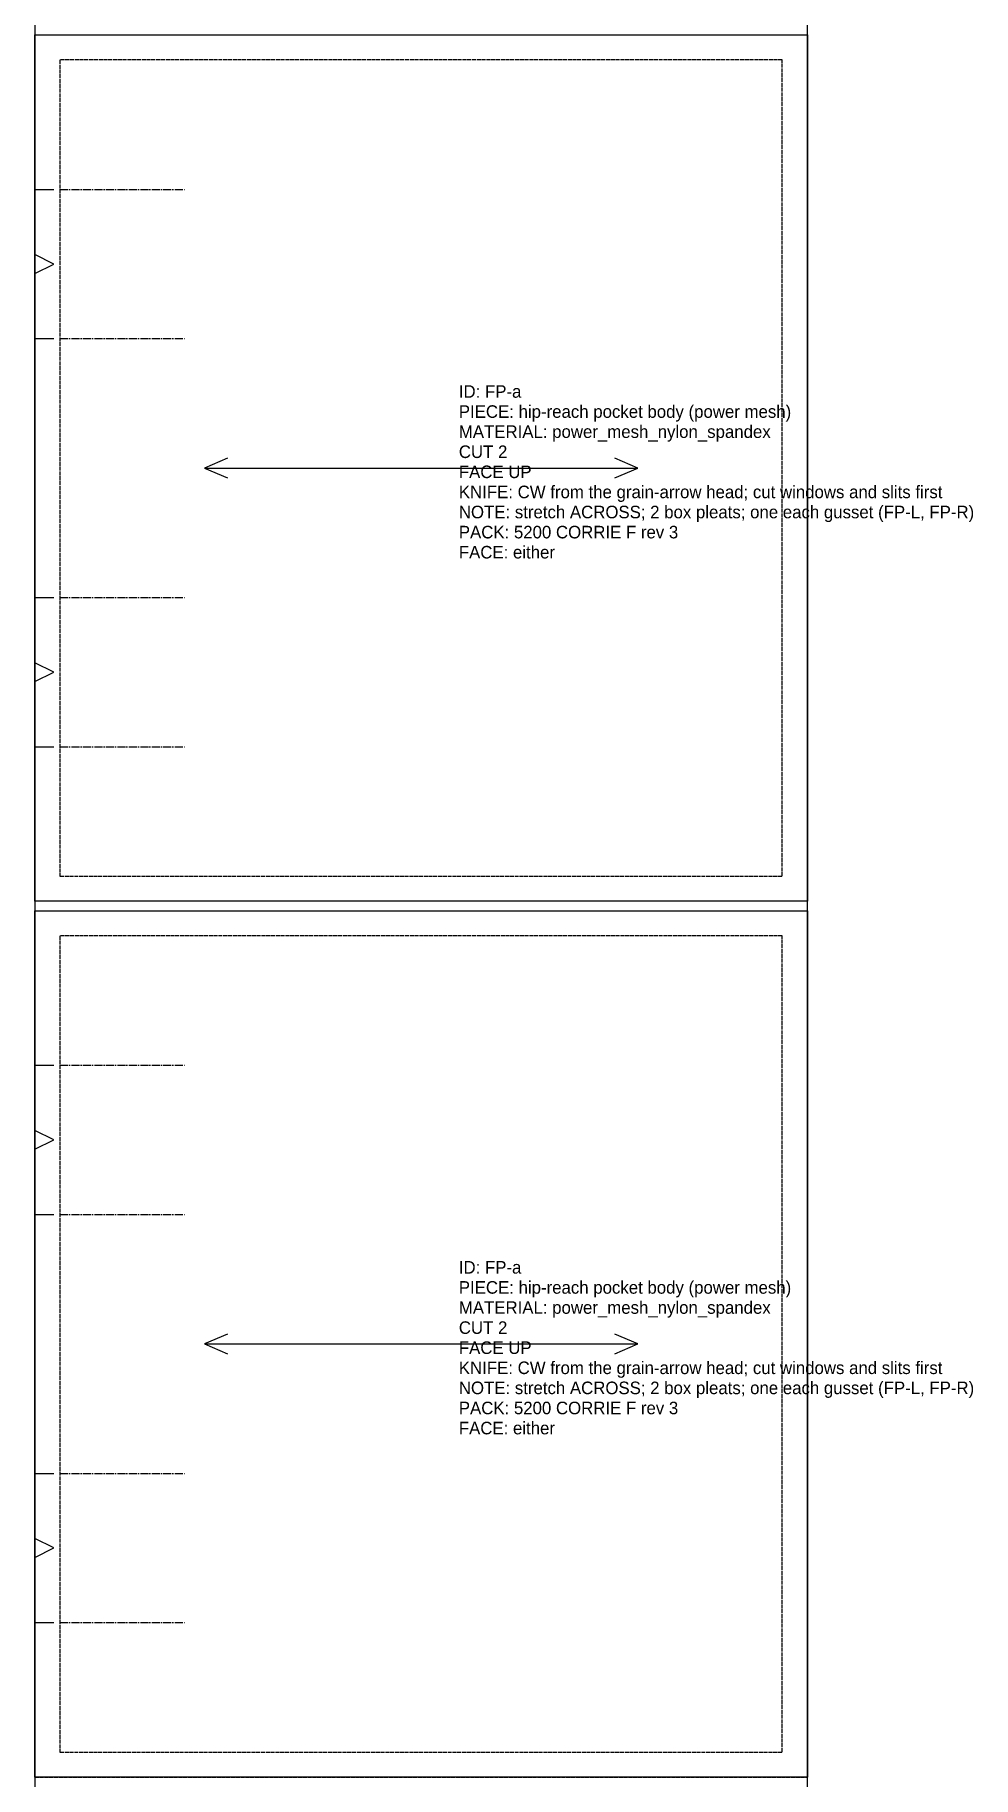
# Model space of a CAD drawing. Header units: millimetres. Extents: x 0 to 946, y -22 to 1500.
# Drawn here: x 0 to 299, y 25 to 580 of the extents above; entities that cross this region are included whole.
import ezdxf

# ---------------------------------------------------------------- set-up
doc = ezdxf.new("R2010")
doc.units = ezdxf.units.MM
doc.linetypes.add('DASHDOT', pattern=[3.556, 2.54, -0.508, 0, -0.508])
doc.linetypes.add('DASHED', pattern=[1.524, 1.27, -0.254])
for name, color, linetype in [('CUT', 7, 'Continuous'), ('GRAIN', 5, 'Continuous'), ('INTERNAL', 6, 'Continuous'), ('NOTCH', 1, 'Continuous'), ('SEW', 3, 'Continuous'), ('TEXT', 2, 'Continuous')]:
    doc.layers.add(name, color=color, linetype=linetype)

msp = doc.modelspace()

# ---------------------------------------------------------------- texts
at = {"layer": 'TEXT'}
for s, p in [('ID: FP-a', (135, 464.4)), ('PIECE: hip-reach pocket body (power mesh)', (135, 458)), ('MATERIAL: power_mesh_nylon_spandex', (135, 451.6)), ('CUT 2', (135, 445.2)), ('FACE UP', (135, 438.8)), ('KNIFE: CW from the grain-arrow head; cut windows and slits first', (135, 432.4)), ('NOTE: stretch ACROSS; 2 box pleats; one each gusset (FP-L, FP-R)', (135, 426)), ('PACK: 5200 CORRIE F rev 3', (135, 419.6)), ('FACE: either', (135, 413.2)), ('ID: FP-a', (135, 185.4)), ('PIECE: hip-reach pocket body (power mesh)', (135, 179)), ('MATERIAL: power_mesh_nylon_spandex', (135, 172.6)), ('CUT 2', (135, 166.2)), ('FACE UP', (135, 159.8)), ('KNIFE: CW from the grain-arrow head; cut windows and slits first', (135, 153.4)), ('NOTE: stretch ACROSS; 2 box pleats; one each gusset (FP-L, FP-R)', (135, 147)), ('PACK: 5200 CORRIE F rev 3', (135, 140.6)), ('FACE: either', (135, 134.2))]:
    msp.add_text(s, height=4, dxfattribs=at).set_placement(p)

# ---------------------------------------------------------------- linework, layer by layer
at = {"layer": 'CUT'}
for points in [[(0, 580), (246, 580), (246, 304), (0, 304)], [(0, 301), (246, 301), (246, 25), (0, 25)]]:
    msp.add_lwpolyline(points, close=True, dxfattribs=at)
at = {"layer": 'GRAIN'}
for points in [[(61.37, 445.12), (54, 442), (61.37, 438.88)], [(184.63, 438.88), (192, 442), (184.63, 445.12)], [(54, 442), (192, 442)], [(61.37, 166.12), (54, 163), (61.37, 159.88)], [(54, 163), (192, 163)], [(184.63, 159.88), (192, 163), (184.63, 166.12)]]:
    msp.add_lwpolyline(points, dxfattribs=at)
at = {"layer": 'INTERNAL', "linetype": 'DASHDOT'}
for points in [[(8, 530.75), (48, 530.75)], [(8, 483.25), (48, 483.25)], [(8, 400.75), (48, 400.75)], [(8, 353.25), (48, 353.25)], [(8, 251.75), (48, 251.75)], [(8, 204.25), (48, 204.25)], [(8, 121.75), (48, 121.75)], [(8, 74.25), (48, 74.25)]]:
    msp.add_lwpolyline(points, dxfattribs=at)
at = {"layer": 'NOTCH'}
for points in [[(0, 530.75), (6, 530.75)], [(0, 504), (6, 507), (0, 510)], [(0, 483.25), (6, 483.25)], [(0, 400.75), (6, 400.75)], [(0, 374), (6, 377), (0, 380)], [(0, 353.25), (6, 353.25)], [(0, 251.75), (6, 251.75)], [(0, 225), (6, 228), (0, 231)], [(0, 204.25), (6, 204.25)], [(0, 121.75), (6, 121.75)], [(0, 95), (6, 98), (0, 101)], [(0, 74.25), (6, 74.25)]]:
    msp.add_lwpolyline(points, dxfattribs=at)
at = {"layer": 'SEW', "linetype": 'DASHED'}
for points in [[(8, 572), (8, 312), (238, 312), (238, 572)], [(8, 293), (8, 33), (238, 33), (238, 293)]]:
    msp.add_lwpolyline(points, close=True, dxfattribs=at)
at = {"layer": 'TEXT', "linetype": 'DASHED'}
msp.add_line((0, 25), (246, 25), dxfattribs=at)
at = {"layer": 'TEXT'}
msp.add_lwpolyline([(0, 0), (246, 0), (246, 1500), (0, 1500)], close=True, dxfattribs=at)

msp.set_redraw_order([(e.dxf.handle, doc.entitydb.next_handle()) for e in msp.query("TEXT MTEXT ATTDEF DIMENSION ARC_DIMENSION")])  # texts and dimensions are drawn at this point

doc.saveas('drawing.dxf')
